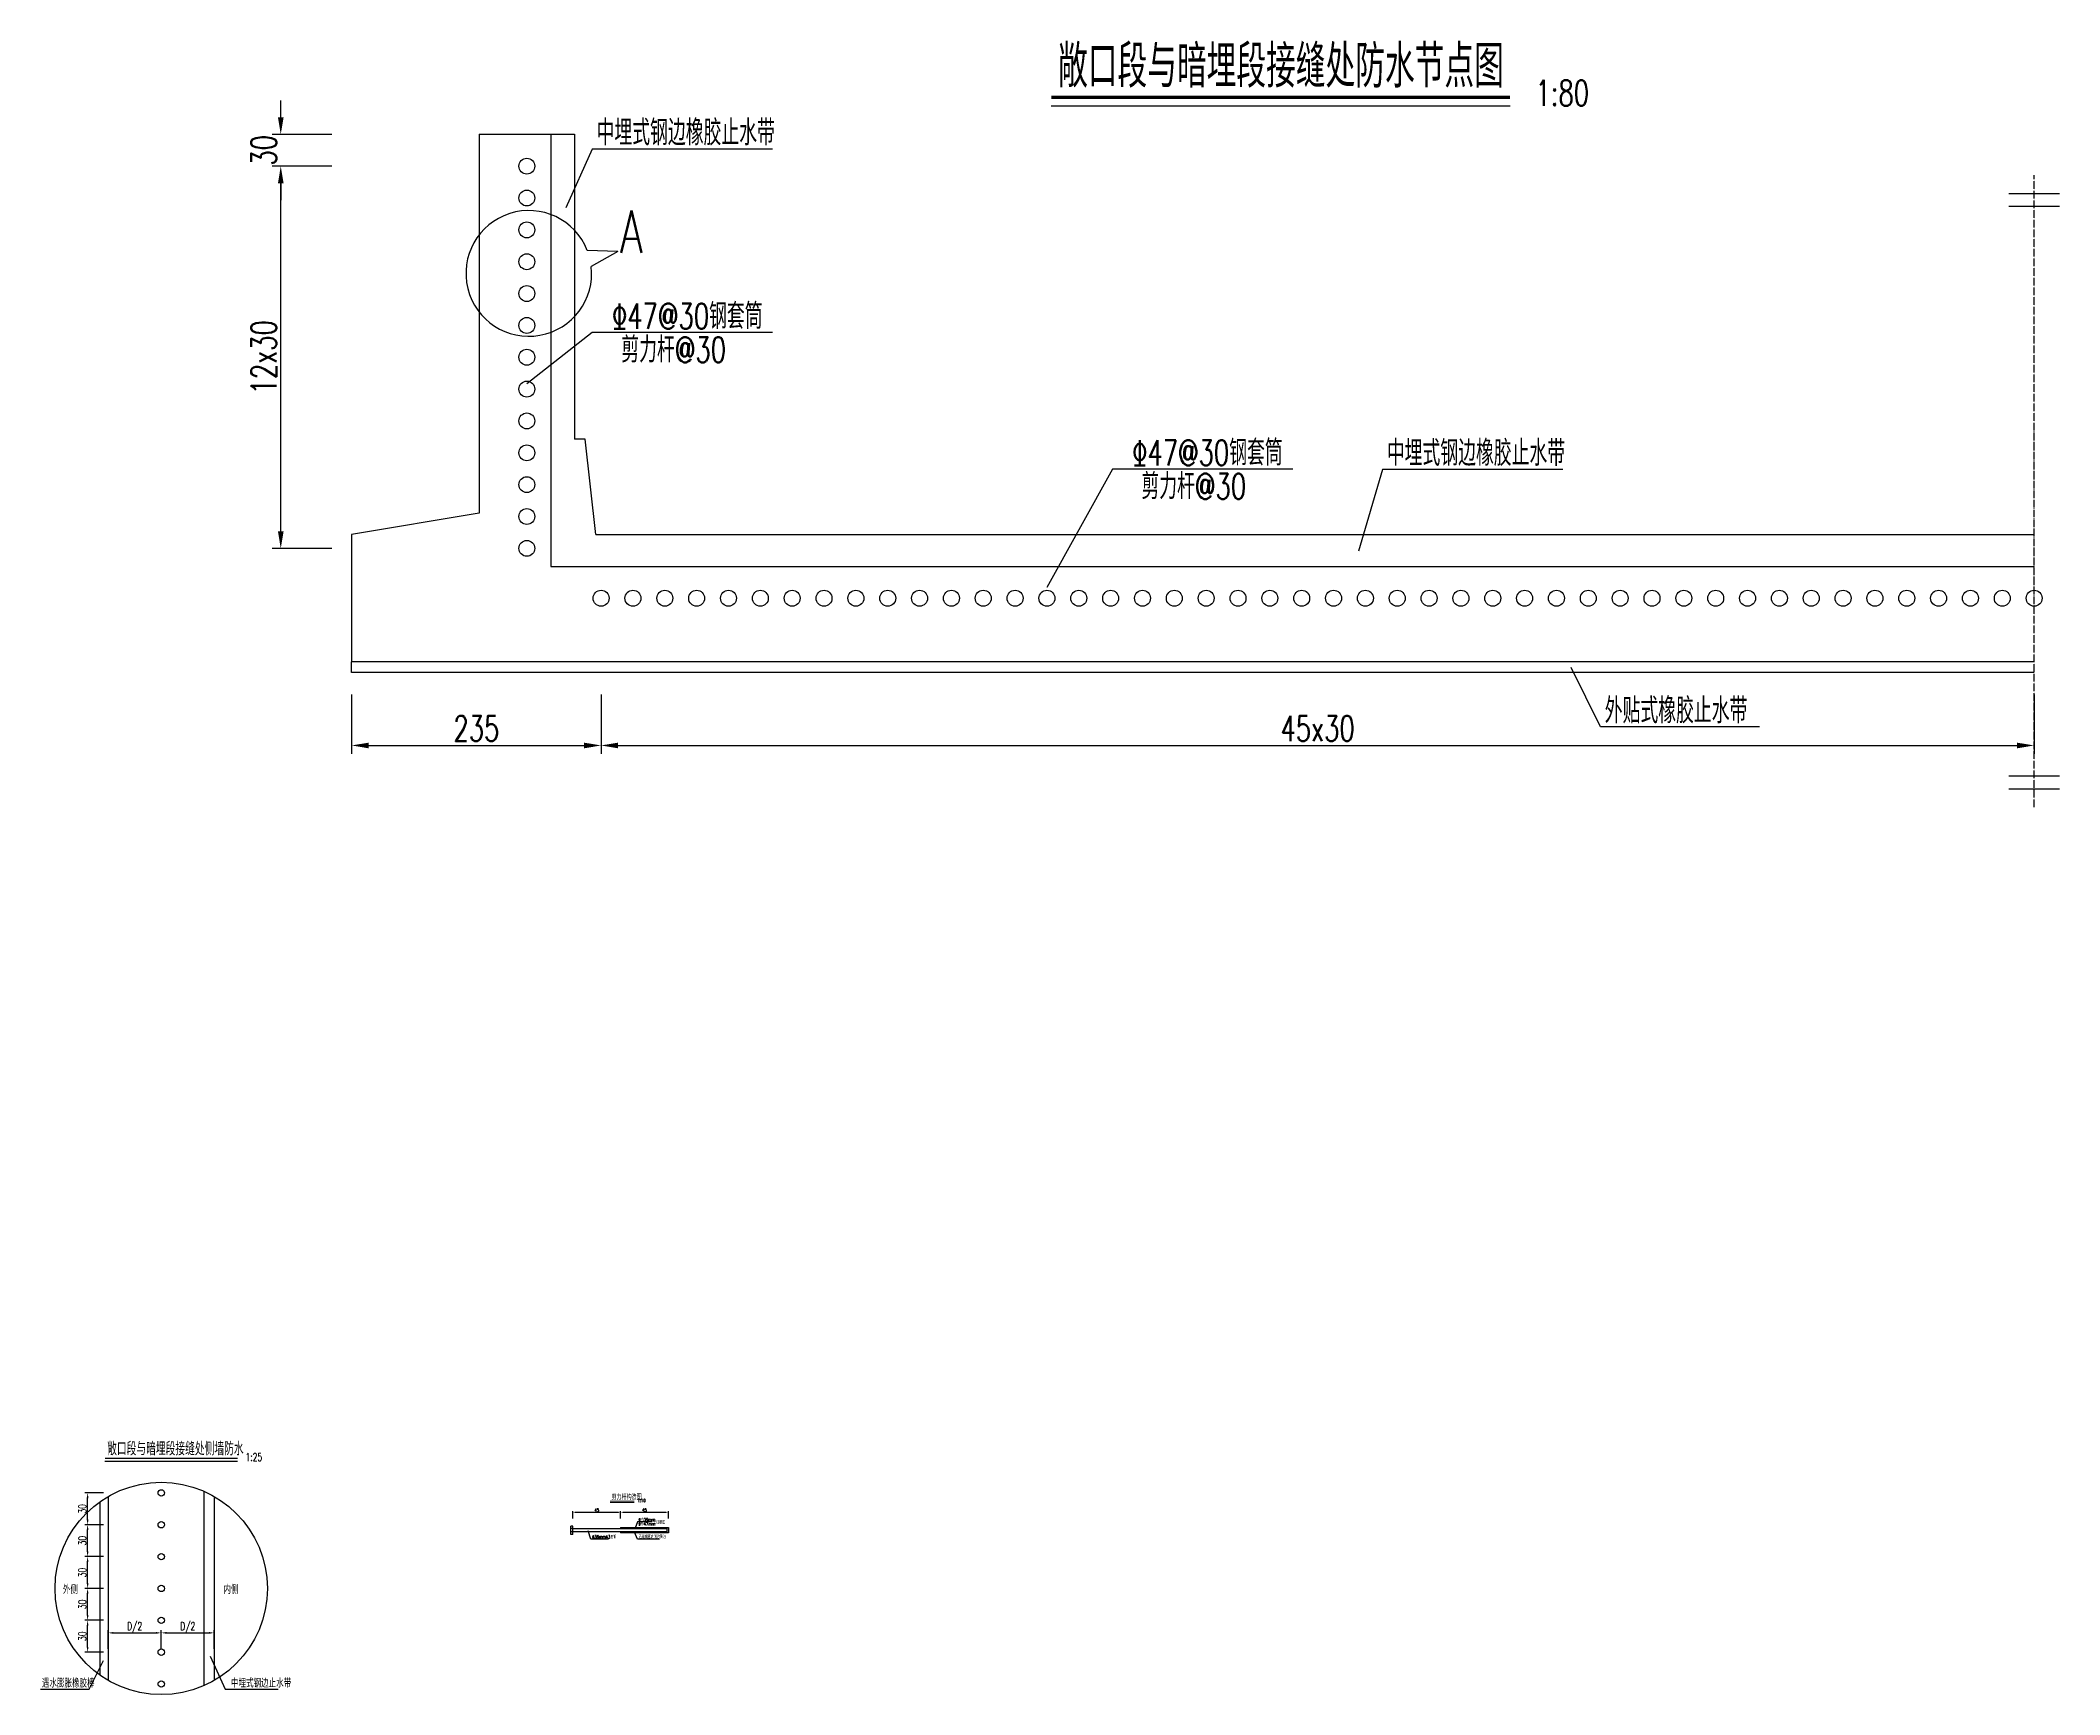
# Model space of a CAD drawing. Header units: millimetres. Extents: x 174 to 4782, y 9618 to 13167.
# Drawn here: x 1698 to 3600, y 10350 to 11908 of the extents above; entities that cross this region are included whole.
import ezdxf

# ---------------------------------------------------------------- set-up
doc = ezdxf.new("R2010")
doc.units = ezdxf.units.MM
doc.header["$LTSCALE"] = 0.3
doc.header["$MEASUREMENT"] = 0
doc.linetypes.add('ACAD_ISO02W100', pattern=[15, 12, -3])
doc.linetypes.add('ACAD_ISO04W100', pattern=[30, 24, -3, 0, -3])
for name, color, linetype in [('中心线', 5, 'ACAD_ISO04W100'), ('文字', 7, 'Continuous'), ('标注', 7, 'Continuous'), ('次轮廓线', 7, 'Continuous'), ('虚线', 2, 'ACAD_ISO02W100'), ('轮廓线', 1, 'Continuous')]:
    doc.layers.add(name, color=color, linetype=linetype)
doc.styles.get("Standard").update_dxf_attribs({"font": 'simplex1.shx', "width": 0.7, "bigfont": 'hztxt.shx'})
doc.dimstyles.new('10', dxfattribs={"dimtxt": 3, "dimasz": 2, "dimexe": 1, "dimexo": 1, "dimgap": 0.5, "dimtad": 1, "dimdec": 1, "dimdsep": 46, "dimtxsty": 'Standard', "dimcen": 0.5, "dimadec": 0, "dimazin": 0, "dimtfac": 1, "dimtdec": 1, "dimtofl": 0, "dimtmove": 2, "dimatfit": 3, "dimfxl": 0, "dimtolj": 1, "dimtzin": 0, "dimarcsym": 0})
doc.dimstyles.new('25', dxfattribs={"dimscale": 2.5, "dimtxt": 3, "dimasz": 2, "dimexe": 1, "dimexo": 1, "dimgap": 0.5, "dimtad": 1, "dimdec": 1, "dimdsep": 46, "dimtxsty": 'Standard', "dimcen": 0.5, "dimadec": 0, "dimazin": 0, "dimtfac": 1, "dimtdec": 1, "dimtofl": 0, "dimtmove": 2, "dimatfit": 3, "dimfxl": 0, "dimtolj": 1, "dimtzin": 0, "dimarcsym": 0})
doc.dimstyles.new('80', dxfattribs={"dimscale": 8, "dimtxt": 3, "dimasz": 2, "dimexe": 1, "dimexo": 1, "dimgap": 0.5, "dimtad": 1, "dimdec": 1, "dimdsep": 46, "dimtxsty": 'Standard', "dimcen": 0.5, "dimadec": 0, "dimazin": 0, "dimtfac": 1, "dimtdec": 1, "dimtofl": 0, "dimtmove": 2, "dimatfit": 3, "dimfxl": 0, "dimtolj": 1, "dimtzin": 0, "dimarcsym": 0})

msp = doc.modelspace()

# ---------------------------------------------------------------- texts
at = {"layer": '文字', "width": 0.7}
for s, height, p in [('敞口段与暗埋段接缝处防水节点图', 40, (2656.47, 11863.68)), ('1:80', 24, (3106.29, 11846.59)), ('中埋式钢边橡胶止水带', 24, (2221.73, 11809.24)), ('A', 40, (2243.8, 11707.98)), ('%%13147@30钢套筒', 24, (2236.28, 11636.37)), ('剪力杆@30', 24, (2245.03, 11604.7)), ('%%13147@30钢套筒', 24, (2726.28, 11507.71)), ('中埋式钢边橡胶止水带', 24, (2966.17, 11507.35)), ('剪力杆@30', 24, (2735.03, 11476.04)), ('外贴式橡胶止水带', 24, (3171.48, 11264.84)), ('敞口段与暗埋段接缝处侧墙防水', 12.5, (1760.61, 10575.3)), ('1:25', 7.5, (1890.97, 10569.96)), ('剪力杆构造图', 5, (2235.84, 10533.37)), ('1:10', 3, (2260.29, 10531.29)), ('%%13136mmA3圆钢', 3, (2217.73, 10497.05)), ('无缝钢管内侧涂黄油', 3, (2261.43, 10497.05)), ('%%131内39mm', 3, (2261.43, 10513.18)), ('%%131外47mm', 3, (2261.43, 10509.11)), ('无缝钢管', 3, (2274.94, 10510.65)), ('外侧', 7.5, (1718.99, 10444.8)), ('内侧', 7.5, (1870.16, 10444.8)), ('遇水膨胀橡胶棒', 7.5, (1699.21, 10356.61)), ('中埋式钢边止水带', 7.5, (1877.37, 10356.61))]:
    msp.add_text(s, height=height, dxfattribs=at).set_placement(p)

# ---------------------------------------------------------------- blocks, each defined once
blk = doc.blocks.new('*D2')
at = {"color": 0, "lineweight": -2}
for p, q in [((1972.2, 11789.6), (1916.2, 11789.6)), ((1924.2, 11445.6), (1924.2, 11773.6)), ((1972.2, 11429.6), (1916.2, 11429.6))]:
    blk.add_line(p, q, dxfattribs=at)
at = {"color": 0}
for points in [[(1921.6, 11773.6), (1926.9, 11773.6), (1924.2, 11789.6)], [(1921.6, 11445.6), (1926.9, 11445.6), (1924.2, 11429.6)]]:
    blk.add_solid(points, dxfattribs=at)
at = {"color": 0, "insert": (1908.2, 11609.6), "char_height": 24, "attachment_point": 5, "rotation": 90}
blk.add_mtext('\\A1;12x30', dxfattribs=at)
blk = doc.blocks.new('*D3')
at = {"color": 0, "lineweight": -2}
for p, q in [((1924.2, 11835.6), (1924.2, 11851.6)), ((1972.2, 11819.6), (1916.2, 11819.6)), ((1972.2, 11789.6), (1916.2, 11789.6)), ((1924.2, 11773.6), (1924.2, 11757.6))]:
    blk.add_line(p, q, dxfattribs=at)
at = {"color": 0}
for points in [[(1921.6, 11835.6), (1926.9, 11835.6), (1924.2, 11819.6)], [(1921.6, 11773.6), (1926.9, 11773.6), (1924.2, 11789.6)]]:
    blk.add_solid(points, dxfattribs=at)
at = {"color": 0, "insert": (1908.2, 11804.6), "char_height": 24, "attachment_point": 5, "rotation": 90}
blk.add_mtext('\\A1;30', dxfattribs=at)
blk = doc.blocks.new('*D4')
at = {"color": 0, "lineweight": -2}
for p, q in [((1991, 11292), (1991, 11236)), ((2226, 11292), (2226, 11236)), ((2007, 11244), (2210, 11244))]:
    blk.add_line(p, q, dxfattribs=at)
at = {"color": 0}
for points in [[(2007, 11246.6), (2007, 11241.3), (1991, 11244)], [(2210, 11246.6), (2210, 11241.3), (2226, 11244)]]:
    blk.add_solid(points, dxfattribs=at)
at = {"color": 0, "insert": (2108.5, 11260), "char_height": 24, "attachment_point": 5}
blk.add_mtext('\\A1;235', dxfattribs=at)
blk = doc.blocks.new('*D5')
at = {"color": 0, "lineweight": -2}
for p, q in [((2226, 11292), (2226, 11236)), ((3576, 11292), (3576, 11236)), ((2242, 11244), (3560, 11244))]:
    blk.add_line(p, q, dxfattribs=at)
at = {"color": 0}
for points in [[(2242, 11246.6), (2242, 11241.3), (2226, 11244)], [(3560, 11246.6), (3560, 11241.3), (3576, 11244)]]:
    blk.add_solid(points, dxfattribs=at)
at = {"color": 0, "insert": (2901, 11260), "char_height": 24, "attachment_point": 5}
blk.add_mtext('\\A1;45x30', dxfattribs=at)
blk = doc.blocks.new('*D12')
at = {"color": 0, "lineweight": -2}
for p, q in [((1757.3, 10419.9), (1739.8, 10419.9)), ((1742.3, 10394.9), (1742.3, 10414.9)), ((1757.3, 10389.9), (1739.8, 10389.9))]:
    blk.add_line(p, q, dxfattribs=at)
at = {"color": 0}
for points in [[(1741.4, 10414.9), (1743.1, 10414.9), (1742.3, 10419.9)], [(1741.4, 10394.9), (1743.1, 10394.9), (1742.3, 10389.9)]]:
    blk.add_solid(points, dxfattribs=at)
at = {"color": 0, "insert": (1737.3, 10404.9), "char_height": 7.5, "attachment_point": 5, "rotation": 90}
blk.add_mtext('\\A1;30', dxfattribs=at)
blk = doc.blocks.new('*D7')
at = {"color": 0, "lineweight": -2}
for p, q in [((1757.3, 10449.9), (1739.8, 10449.9)), ((1742.3, 10424.9), (1742.3, 10444.9)), ((1757.3, 10419.9), (1739.8, 10419.9))]:
    blk.add_line(p, q, dxfattribs=at)
at = {"color": 0}
for points in [[(1741.4, 10444.9), (1743.1, 10444.9), (1742.3, 10449.9)], [(1741.4, 10424.9), (1743.1, 10424.9), (1742.3, 10419.9)]]:
    blk.add_solid(points, dxfattribs=at)
at = {"color": 0, "insert": (1737.3, 10434.9), "char_height": 7.5, "attachment_point": 5, "rotation": 90}
blk.add_mtext('\\A1;30', dxfattribs=at)
blk = doc.blocks.new('*D8')
at = {"color": 0, "lineweight": -2}
for p, q in [((1757.3, 10479.9), (1739.8, 10479.9)), ((1742.3, 10454.9), (1742.3, 10474.9)), ((1757.3, 10449.9), (1739.8, 10449.9))]:
    blk.add_line(p, q, dxfattribs=at)
at = {"color": 0}
for points in [[(1741.4, 10474.9), (1743.1, 10474.9), (1742.3, 10479.9)], [(1741.4, 10454.9), (1743.1, 10454.9), (1742.3, 10449.9)]]:
    blk.add_solid(points, dxfattribs=at)
at = {"color": 0, "insert": (1737.3, 10464.9), "char_height": 7.5, "attachment_point": 5, "rotation": 90}
blk.add_mtext('\\A1;30', dxfattribs=at)
blk = doc.blocks.new('*D9')
at = {"color": 0, "lineweight": -2}
for p, q in [((1757.3, 10509.9), (1739.8, 10509.9)), ((1742.3, 10484.9), (1742.3, 10504.9)), ((1757.3, 10479.9), (1739.8, 10479.9))]:
    blk.add_line(p, q, dxfattribs=at)
at = {"color": 0}
for points in [[(1741.4, 10504.9), (1743.1, 10504.9), (1742.3, 10509.9)], [(1741.4, 10484.9), (1743.1, 10484.9), (1742.3, 10479.9)]]:
    blk.add_solid(points, dxfattribs=at)
at = {"color": 0, "insert": (1737.3, 10494.9), "char_height": 7.5, "attachment_point": 5, "rotation": 90}
blk.add_mtext('\\A1;30', dxfattribs=at)
blk = doc.blocks.new('*D10')
at = {"color": 0, "lineweight": -2}
for p, q in [((1761.6, 10393.1), (1761.6, 10410.6)), ((1766.6, 10408.1), (1806.6, 10408.1)), ((1811.6, 10393.1), (1811.6, 10410.6))]:
    blk.add_line(p, q, dxfattribs=at)
at = {"color": 0}
for points in [[(1766.6, 10408.9), (1766.6, 10407.2), (1761.6, 10408.1)], [(1806.6, 10408.9), (1806.6, 10407.2), (1811.6, 10408.1)]]:
    blk.add_solid(points, dxfattribs=at)
at = {"color": 0, "insert": (1786.6, 10413.1), "char_height": 7.5, "attachment_point": 5}
blk.add_mtext('\\A1;D/2', dxfattribs=at)
blk = doc.blocks.new('*D6')
at = {"color": 0, "lineweight": -2}
for p, q in [((1811.6, 10393.1), (1811.6, 10410.6)), ((1816.6, 10408.1), (1856.6, 10408.1)), ((1861.6, 10393.1), (1861.6, 10410.6))]:
    blk.add_line(p, q, dxfattribs=at)
at = {"color": 0}
for points in [[(1816.6, 10408.9), (1816.6, 10407.2), (1811.6, 10408.1)], [(1856.6, 10408.9), (1856.6, 10407.2), (1861.6, 10408.1)]]:
    blk.add_solid(points, dxfattribs=at)
at = {"color": 0, "insert": (1836.6, 10413.1), "char_height": 7.5, "attachment_point": 5}
blk.add_mtext('\\A1;D/2', dxfattribs=at)
blk = doc.blocks.new('*D11')
at = {"color": 0, "lineweight": -2}
for p, q in [((1757.3, 10539.9), (1739.8, 10539.9)), ((1742.3, 10514.9), (1742.3, 10534.9)), ((1757.3, 10509.9), (1739.8, 10509.9))]:
    blk.add_line(p, q, dxfattribs=at)
at = {"color": 0}
for points in [[(1741.4, 10534.9), (1743.1, 10534.9), (1742.3, 10539.9)], [(1741.4, 10514.9), (1743.1, 10514.9), (1742.3, 10509.9)]]:
    blk.add_solid(points, dxfattribs=at)
at = {"color": 0, "insert": (1737.3, 10524.9), "char_height": 7.5, "attachment_point": 5, "rotation": 90}
blk.add_mtext('\\A1;30', dxfattribs=at)
blk = doc.blocks.new('*D13')
at = {"color": 0, "lineweight": -2}
for p, q in [((2199.4, 10515.7), (2199.4, 10522.7)), ((2201.4, 10521.7), (2242.4, 10521.7)), ((2244.4, 10515.7), (2244.4, 10522.7))]:
    blk.add_line(p, q, dxfattribs=at)
at = {"color": 0}
for points in [[(2201.4, 10522), (2201.4, 10521.4), (2199.4, 10521.7)], [(2242.4, 10522), (2242.4, 10521.4), (2244.4, 10521.7)]]:
    blk.add_solid(points, dxfattribs=at)
at = {"color": 0, "insert": (2221.9, 10523.7), "char_height": 3, "attachment_point": 5}
blk.add_mtext('\\A1;45', dxfattribs=at)
blk = doc.blocks.new('*D14')
at = {"color": 0, "lineweight": -2}
for p, q in [((2244.4, 10515.7), (2244.4, 10522.7)), ((2246.4, 10521.7), (2287.4, 10521.7)), ((2289.4, 10515.7), (2289.4, 10522.7))]:
    blk.add_line(p, q, dxfattribs=at)
at = {"color": 0}
for points in [[(2246.4, 10522), (2246.4, 10521.4), (2244.4, 10521.7)], [(2287.4, 10522), (2287.4, 10521.4), (2289.4, 10521.7)]]:
    blk.add_solid(points, dxfattribs=at)
at = {"color": 0, "insert": (2266.9, 10523.7), "char_height": 3, "attachment_point": 5}
blk.add_mtext('\\A1;45', dxfattribs=at)

# ---------------------------------------------------------------- dimensions: what is measured, and where the dimension line sits
for base, p1, p2, dimstyle, picture, middle in [((1924.25, 11819.65), (2156.01, 11789.65), (2111.01, 11819.65), '80', '*D3', (1908.25, 11804.65)), ((1742.27, 10539.91), (1811.64, 10509.91), (1811.64, 10539.91), '25', '*D11', (1737.27, 10524.91)), ((1742.27, 10509.91), (1811.64, 10479.91), (1811.64, 10509.91), '25', '*D9', (1737.27, 10494.91)), ((1742.27, 10479.91), (1811.64, 10449.91), (1811.64, 10479.91), '25', '*D8', (1737.27, 10464.91)), ((1742.27, 10449.91), (1811.64, 10419.91), (1811.64, 10449.91), '25', '*D7', (1737.27, 10434.91)), ((1742.27, 10419.91), (1811.64, 10389.91), (1811.64, 10419.91), '25', '*D12', (1737.27, 10404.91))]:
    dim = msp.add_linear_dim(base=base, p1=p1, p2=p2, angle=90, dimstyle=dimstyle)
    dim.commit()
    dim.dimension.update_dxf_attribs({"geometry": picture, "text_midpoint": middle})
dim = msp.add_linear_dim(base=(1924.25, 11789.65), p1=(2156.01, 11429.65), p2=(2156.01, 11789.65), angle=90, text='12x30', dimstyle='80')
dim.commit()
dim.dimension.update_dxf_attribs({"geometry": '*D2', "text_midpoint": (1908.25, 11609.65)})
for base, p1, p2, dimstyle, picture, middle in [((2226.01, 11243.97), (1991.01, 11322.65), (2226.01, 11382.65), '80', '*D4', (2108.51, 11259.97)), ((2244.41, 10521.69), (2199.41, 10508.73), (2244.41, 10507.23), '10', '*D13', (2221.91, 10523.69)), ((2289.41, 10521.69), (2244.41, 10507.23), (2289.41, 10507.23), '10', '*D14', (2266.91, 10523.69))]:
    dim = msp.add_linear_dim(base=base, p1=p1, p2=p2, dimstyle=dimstyle)
    dim.commit()
    dim.dimension.update_dxf_attribs({"geometry": picture, "text_midpoint": middle})
for base, p1, p2, text, dimstyle, picture, middle in [((3576.01, 11243.97), (2226.01, 11382.65), (3576.01, 11382.65), '45x30', '80', '*D5', (2901.01, 11259.97)), ((1811.64, 10408.08), (1761.64, 10363.31), (1811.64, 10389.91), 'D/2', '25', '*D10', (1786.64, 10413.08)), ((1861.64, 10408.08), (1811.64, 10389.91), (1861.64, 10363.31), 'D/2', '25', '*D6', (1836.64, 10413.08))]:
    dim = msp.add_linear_dim(base=base, p1=p1, p2=p2, text=text, dimstyle=dimstyle)
    dim.commit()
    dim.dimension.update_dxf_attribs({"geometry": picture, "text_midpoint": middle})

# ---------------------------------------------------------------- linework, layer by layer
for p, q in [((2650.1, 11846.59), (3082.29, 11846.59)), ((2217.71, 11805.79), (2192.7, 11750.27)), ((2387.51, 11805.79), (2217.71, 11805.79)), ((2241.67, 11709.34), (2212.97, 11710.35)), ((2241.67, 11709.34), (2216.74, 11695.14)), ((2217.71, 11632.92), (2156.01, 11584.65)), ((2387.51, 11632.92), (2217.71, 11632.92)), ((2707.71, 11504.26), (2646.01, 11392.65)), ((2877.51, 11504.26), (2707.71, 11504.26)), ((2962.14, 11503.91), (2939.65, 11426.95)), ((3131.94, 11503.91), (2962.14, 11503.91)), ((3167.45, 11261.39), (3139.95, 11317.56)), ((3317.2, 11261.39), (3167.45, 11261.39)), ((1758.62, 10569.96), (1883.47, 10569.96)), ((2234.46, 10531.29), (2257.29, 10531.29)), ((2216.48, 10496.43), (2213.89, 10504.33)), ((2260.18, 10496.43), (2257.59, 10502.83)), ((2260.18, 10512.57), (2258.19, 10506.76)), ((2274.13, 10512.57), (2260.18, 10512.57)), ((2233, 10496.43), (2216.48, 10496.43)), ((2280.91, 10496.43), (2260.18, 10496.43)), ((1743.58, 10354.95), (1757.14, 10382.18)), ((1857.68, 10385.98), (1871.83, 10354.95)), ((1697.77, 10354.95), (1743.58, 10354.95)), ((1871.83, 10354.95), (1921.74, 10354.95))]:
    msp.add_line(p, q)
for points, const_width in [([(2650.1, 11854.59), (3082.29, 11854.59)], 3.2), ([(1758.62, 10572.46), (1883.47, 10572.46)], 1), ([(2234.46, 10532.29), (2257.29, 10532.29)], 0.4)]:
    msp.add_lwpolyline(points, dxfattribs=dict(const_width=const_width))
for centre, radius in [((2156.01, 11789.65), 7.5), ((2156.01, 11759.65), 7.5), ((2156.01, 11729.65), 7.5), ((2156.01, 11699.65), 7.5), ((2156.01, 11669.65), 7.5), ((2156.01, 11639.65), 7.5), ((2156.01, 11609.65), 7.5), ((2156.01, 11579.65), 7.5), ((2156.01, 11549.65), 7.5), ((2156.01, 11519.65), 7.5), ((2156.01, 11489.65), 7.5), ((2156.01, 11459.65), 7.5), ((2156.01, 11429.65), 7.5), ((2226.01, 11382.65), 7.5), ((2256.01, 11382.65), 7.5), ((2286.01, 11382.65), 7.5), ((2316.01, 11382.65), 7.5), ((2346.01, 11382.65), 7.5), ((2376.01, 11382.65), 7.5), ((2406.01, 11382.65), 7.5), ((2436.01, 11382.65), 7.5), ((2466.01, 11382.65), 7.5), ((2496.01, 11382.65), 7.5), ((2526.01, 11382.65), 7.5), ((2556.01, 11382.65), 7.5), ((2586.01, 11382.65), 7.5), ((2616.01, 11382.65), 7.5), ((2646.01, 11382.65), 7.5), ((2676.01, 11382.65), 7.5), ((2706.01, 11382.65), 7.5), ((2736.01, 11382.65), 7.5), ((2766.01, 11382.65), 7.5), ((2796.01, 11382.65), 7.5), ((2826.01, 11382.65), 7.5), ((2856.01, 11382.65), 7.5), ((2886.01, 11382.65), 7.5), ((2916.01, 11382.65), 7.5), ((2946.01, 11382.65), 7.5), ((2976.01, 11382.65), 7.5), ((3006.01, 11382.65), 7.5), ((3036.01, 11382.65), 7.5), ((3066.01, 11382.65), 7.5), ((3096.01, 11382.65), 7.5), ((3126.01, 11382.65), 7.5), ((3156.01, 11382.65), 7.5), ((3186.01, 11382.65), 7.5), ((3216.01, 11382.65), 7.5), ((3246.01, 11382.65), 7.5), ((3276.01, 11382.65), 7.5), ((3306.01, 11382.65), 7.5), ((3336.01, 11382.65), 7.5), ((3366.01, 11382.65), 7.5), ((3396.01, 11382.65), 7.5), ((3426.01, 11382.65), 7.5), ((3456.01, 11382.65), 7.5), ((3486.01, 11382.65), 7.5), ((3516.01, 11382.65), 7.5), ((3546.01, 11382.65), 7.5), ((3576.01, 11382.65), 7.5), ((1811.64, 10449.91), 100), ((1811.64, 10539.91), 3), ((1811.64, 10509.91), 3), ((1811.64, 10479.91), 3), ((1811.64, 10449.91), 3), ((1811.64, 10419.91), 3), ((1811.64, 10389.91), 3), ((1811.64, 10359.91), 3)]:
    msp.add_circle(centre, radius)
msp.add_arc((2157.89, 11688.63), 59.21, 21.518, 6.30815)
at = {"layer": '中心线'}
msp.add_line((3576.01, 11185.88), (3576.01, 11781.26), dxfattribs=at)
at = {"layer": '标注'}
for p, q in [((3552.01, 11763.91), (3600.01, 11763.91)), ((3552.01, 11751.91), (3600.01, 11751.91)), ((3552.01, 11215.23), (3600.01, 11215.23)), ((3552.01, 11203.23), (3600.01, 11203.23))]:
    msp.add_line(p, q, dxfattribs=at)
at = {"layer": '次轮廓线'}
for p, q in [((2111.01, 11819.65), (2201.01, 11819.65)), ((2201.01, 11819.65), (2201.01, 11532.65)), ((2211.01, 11532.65), (2201.01, 11532.65)), ((2221.12, 11442.65), (2211.01, 11532.65)), ((2221.12, 11442.65), (3576.01, 11442.65)), ((3576.01, 11322.65), (1991.01, 11322.65)), ((1761.64, 10536.52), (1761.64, 10363.31)), ((1861.64, 10536.52), (1861.64, 10363.31)), ((2197.41, 10500.73), (2197.41, 10508.73)), ((2199.41, 10508.73), (2197.41, 10508.73)), ((2199.41, 10500.73), (2197.41, 10500.73)), ((2199.41, 10500.73), (2199.41, 10508.73))]:
    msp.add_line(p, q, dxfattribs=at)
msp.add_lwpolyline([(2111.01, 11819.65), (2111.01, 11462.65), (1991.01, 11442.65), (1991.01, 11322.65)], dxfattribs=at)
at = {"layer": '虚线'}
for p, q in [((2199.41, 10506.23), (2197.41, 10506.23)), ((2199.41, 10503.23), (2197.41, 10503.23))]:
    msp.add_line(p, q, dxfattribs=at)
at = {"layer": '轮廓线'}
for p, q in [((1991.01, 11312.65), (1991.01, 11322.65)), ((3576.01, 11312.65), (1991.01, 11312.65)), ((1851.64, 10541.56), (1851.64, 10358.26)), ((1753.64, 10531.38), (1753.64, 10368.45)), ((2199.41, 10506.23), (2287.91, 10506.23)), ((2287.91, 10503.23), (2199.41, 10503.23)), ((2244.41, 10507.23), (2289.41, 10507.23)), ((2244.41, 10507.23), (2244.41, 10506.23)), ((2244.41, 10503.23), (2244.41, 10502.23)), ((2289.41, 10502.23), (2244.41, 10502.23)), ((2287.91, 10506.23), (2287.91, 10503.23)), ((2289.41, 10507.23), (2289.41, 10502.23))]:
    msp.add_line(p, q, dxfattribs=at)
msp.add_lwpolyline([(2178.51, 11819.65), (2178.51, 11412.65), (3576.01, 11412.65)], dxfattribs=at)

msp.set_redraw_order([(e.dxf.handle, doc.entitydb.next_handle()) for e in msp.query("TEXT MTEXT ATTDEF DIMENSION ARC_DIMENSION")])  # texts and dimensions are drawn at this point

doc.saveas('drawing.dxf')
